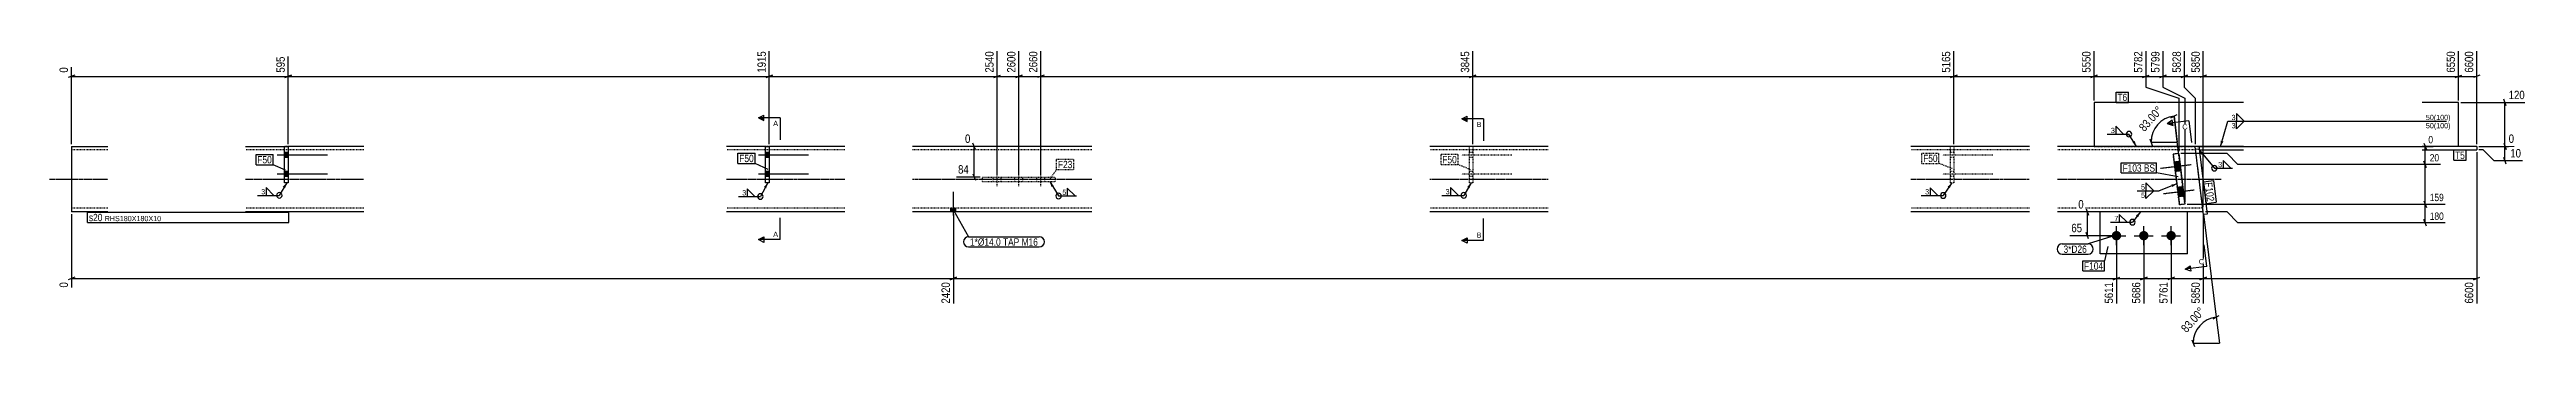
# Model space of a CAD drawing. Header units: millimetres. Extents: x 14 to 51700, y 9 to 1239.
# Drawn here: x 14 to 6811, y 14 to 829 of the extents above; entities that cross this region are included whole.
import ezdxf

# ---------------------------------------------------------------- set-up
doc = ezdxf.new("R2010")
doc.units = ezdxf.units.MM
doc.linetypes.add('DXK_LINE_DOT2', pattern=[3.9198, 1.9599, -1.9599])
doc.linetypes.add('DXK_LINE_DOT3', pattern=[5.9187, 2.979, -0.9799, 0.9799, -0.9799])
for name, color, linetype in [('MÅLSÆTNING', 7, 'Continuous'), ('STÅL', 7, 'Continuous'), ('TEKST', 7, 'Continuous')]:
    doc.layers.add(name, color=color, linetype=linetype)
doc.styles.add('Arial', font='ARIAL.TTF', dxfattribs={"height": 0.2})
doc.styles.add('Arial Narrow', font='ARIALN.TTF', dxfattribs={"height": 0.2})

msp = doc.modelspace()

# ---------------------------------------------------------------- hatches: boundary and pattern name
at = {"layer": 'STÅL', "linetype": 'Continuous'}
for points in [[(669.4, 532.2), (669.4, 546.2), (659.4, 546.2), (659.4, 532.2)], [(1989.4, 532.2), (1989.4, 546.2), (1979.4, 546.2), (1979.4, 532.2)], [(669.4, 480.2), (669.4, 494.2), (659.4, 494.2), (659.4, 480.2)], [(1989.4, 480.2), (1989.4, 494.2), (1979.4, 494.2), (1979.4, 480.2)], [(5862.4, 495.9), (5859.3, 521.7), (5844.4, 519.9), (5847.5, 494.1)], [(5871, 426.4), (5867.8, 452.2), (5852.9, 450.4), (5856.1, 424.6)], [(2501.4, 393.2), (2487.4, 393.2), (2487.4, 383.2), (2501.4, 383.2)], [(5685.9, 331.2, -1), (5685.9, 305.2, -1)], [(5760.9, 331.2, -1), (5760.9, 305.2, -1)], [(5835.9, 331.2, -1), (5835.9, 305.2, -1)]]:
    msp.add_hatch(color=96, dxfattribs=at).paths.add_polyline_path(points)
at = {"layer": 'TEKST', "linetype": 'Continuous'}
for points in [[(5919.8, 539.2), (5913.1, 553.2), (5925.6, 544)], [(654.4, 452.2), (665.2, 463.2), (660.8, 448.4)], [(1974.5, 451.7), (1984.9, 463.2), (1981.1, 448.2)], [(3904.4, 452.2), (3915.2, 463.2), (3910.8, 448.3)], [(5222.8, 452.9), (5234.3, 463.2), (5229, 448.7)], [(5836.3, 458.4), (5851.7, 460.4), (5839.1, 451.4)], [(5739.5, 373.7), (5751.6, 383.2), (5745.4, 369)]]:
    msp.add_hatch(color=3, dxfattribs=at).paths.add_polyline_path(points)

# ---------------------------------------------------------------- linework, layer by layer
at = {"layer": 'MÅLSÆTNING', "color": 7, "linetype": 'Continuous'}
for p, q in [((1989.4, 569.2), (1989.4, 823.9)), ((2614.4, 485), (2614.4, 823.9)), ((2674.4, 485), (2674.4, 823.9)), ((2734.4, 485), (2734.4, 823.9)), ((2734.4, 485), (2734.4, 823.9)), ((3919.4, 569.2), (3919.4, 823.9)), ((3919.4, 569.2), (3919.4, 823.9)), ((5239.4, 569.2), (5239.4, 823.9)), ((5239.4, 569.2), (5239.4, 823.9)), ((5624.4, 689.2), (5624.4, 823.9)), ((5624.4, 689.2), (5624.4, 823.9)), ((5766.6, 823.9), (5766.6, 725.2)), ((5813.6, 823.9), (5813.6, 725.2)), ((5872, 823.9), (5872, 725.2)), ((5924.1, 397.3), (5924.1, 823.9)), ((5924.1, 397.3), (5924.1, 823.9)), ((6624.4, 689.2), (6624.4, 823.9)), ((6674.4, 569.2), (6674.4, 823.9)), ((83.4, 758.8), (65.4, 751.6)), ((74.4, 569.2), (74.4, 780)), ((74.4, 755.2), (669.4, 755.2)), ((678.4, 758.8), (660.4, 751.6)), ((660.4, 751.6), (678.4, 758.8)), ((669.4, 569.2), (669.4, 809.2)), ((669.4, 569.2), (669.4, 809.2)), ((669.4, 755.2), (1989.4, 755.2)), ((1980.4, 751.6), (1998.4, 758.8)), ((2605.4, 751.6), (2623.4, 758.8)), ((2665.4, 751.6), (2683.4, 758.8)), ((2674.4, 755.2), (2734.4, 755.2)), ((2743.4, 758.8), (2725.4, 751.6)), ((2743.4, 758.8), (2725.4, 751.6)), ((2734.4, 755.2), (3919.4, 755.2)), ((3928.4, 758.8), (3910.4, 751.6)), ((3910.4, 751.6), (3928.4, 758.8)), ((3919.4, 755.2), (5239.4, 755.2)), ((5248.4, 758.8), (5230.4, 751.6)), ((5230.4, 751.6), (5248.4, 758.8)), ((5239.4, 755.2), (5624.4, 755.2)), ((5633.4, 758.8), (5615.4, 751.6)), ((5615.4, 751.6), (5633.4, 758.8)), ((5757.6, 751.6), (5775.6, 758.8)), ((5804.6, 751.6), (5822.6, 758.8)), ((5863, 751.6), (5881, 758.8)), ((5872, 755.2), (5924.1, 755.2)), ((5933.1, 758.8), (5915.1, 751.6)), ((5933.1, 758.8), (5915.1, 751.6)), ((6615.4, 751.6), (6633.4, 758.8)), ((6624.4, 755.2), (6674.4, 755.2)), ((6683.4, 758.8), (6665.4, 751.6)), ((5766.6, 725.2), (5856.6, 695.2)), ((5766.6, 725.2), (5856.6, 695.2)), ((5813.6, 725.2), (5873.6, 695.2)), ((5813.6, 725.2), (5873.6, 695.2)), ((5856.6, 695.2), (5856.6, 549.6)), ((5856.6, 695.2), (5856.6, 549.6)), ((5872, 725.2), (5902, 695.2)), ((5872, 725.2), (5902, 695.2)), ((5873.6, 695.2), (5873.6, 410.6)), ((5873.6, 695.2), (5873.6, 410.6)), ((5902, 695.2), (5902, 569.2)), ((5902, 695.2), (5902, 569.2)), ((6630.4, 683.2), (6806.1, 683.2)), ((6755.6, 674.2), (6748.4, 692.2)), ((6752, 563.2), (6752, 683.2)), ((5835.5, 641.7), (5852.5, 651)), ((5857.2, 538.5), (5844, 646.3)), ((5844, 646.3), (5852.7, 574.9)), ((2577.8, 563.2), (2526.4, 563.2)), ((2554.8, 554.2), (2547.6, 572.2)), ((2551.2, 479), (2551.2, 563.2)), ((5777.1, 583.9), (5784.3, 565.9)), ((5780.7, 574.9), (5852.7, 574.9)), ((6674.4, 547.2), (6674.4, 132.1)), ((6680.4, 563.2), (6776.9, 563.2)), ((6680.4, 563.2), (6776.9, 563.2)), ((6692, 553.2), (6680.4, 553.2)), ((6722, 523.2), (6692, 553.2)), ((6748.4, 572.2), (6755.6, 554.2)), ((6748.4, 572.2), (6755.6, 554.2)), ((6752, 523.2), (6752, 563.2)), ((2568.4, 479), (2503, 479)), ((2547.6, 488), (2554.8, 470)), ((5989.3, 543.6), (5862.6, 543.6)), ((5989.3, 543.6), (5862.6, 543.6)), ((6019.3, 513.6), (5989.3, 543.6)), ((6019.3, 513.6), (5989.3, 543.6)), ((6575, 513.6), (6019.3, 513.6)), ((6536.4, 504.6), (6529.2, 522.6)), ((6532.8, 404.6), (6532.8, 513.6)), ((6800.2, 523.2), (6722, 523.2)), ((6755.6, 514.2), (6748.4, 532.2)), ((6529.2, 413.6), (6536.4, 395.6)), ((6529.2, 413.6), (6536.4, 395.6)), ((74.4, 377.2), (74.4, 175.9)), ((2494.4, 377.2), (2494.4, 132.1)), ((2494.4, 377.2), (2494.4, 132.1)), ((5634.9, 383.2), (5581.2, 383.2)), ((5602.4, 392.2), (5609.6, 374.2)), ((5606, 318.2), (5606, 383.2)), ((5879.6, 404.6), (6587.8, 404.6)), ((5879.6, 404.6), (6587.8, 404.6)), ((5924.9, 377.2), (5959.5, 94.9)), ((5989.3, 383.2), (5930.1, 383.2)), ((6019.3, 353.2), (5989.3, 383.2)), ((6587.8, 353.2), (6019.3, 353.2)), ((6536.4, 344.2), (6529.2, 362.2)), ((6532.8, 353.2), (6532.8, 404.6)), ((5679.9, 318.2), (5557.8, 318.2)), ((5609.6, 309.2), (5602.4, 327.2)), ((5685.9, 312.2), (5685.9, 132.1)), ((5685.9, 312.2), (5685.9, 132.1)), ((5760.9, 312.2), (5760.9, 132.1)), ((5760.9, 312.2), (5760.9, 132.1)), ((83.4, 204.4), (65.4, 197.2)), ((2503.4, 204.4), (2485.4, 197.2)), ((2485.4, 197.2), (2503.4, 204.4)), ((5676.9, 197.2), (5694.9, 204.4)), ((5751.9, 197.2), (5769.9, 204.4)), ((5844.9, 204.4), (5826.9, 197.2)), ((5844.9, 204.4), (5826.9, 197.2)), ((5933.1, 204.4), (5915.1, 197.2)), ((5915.1, 197.2), (5933.1, 204.4)), ((6665.4, 197.2), (6683.4, 204.4)), ((74.4, 200.8), (2494.4, 200.8)), ((2494.4, 200.8), (5685.9, 200.8)), ((5685.9, 200.8), (5760.9, 200.8)), ((5760.9, 200.8), (5835.9, 200.8)), ((5835.9, 200.8), (5924.1, 200.8)), ((5924.1, 200.8), (6674.4, 200.8)), ((5951, 90.2), (5968, 99.5)), ((5959.5, 94.9), (5968.3, 23.4)), ((5892.7, 32.4), (5899.9, 14.4)), ((5896.3, 23.4), (5968.3, 23.4))]:
    msp.add_line(p, q, dxfattribs=at)
for centre in [(5852.7, 574.9), (5968.3, 23.4)]:
    msp.add_arc(centre, 72, 97, 180, dxfattribs=at)
at = {"layer": 'STÅL', "color": 2, "linetype": 'Continuous'}
for p, q in [((6034.9, 683.2), (5624.4, 683.2)), ((5624.4, 683.2), (5624.4, 563.2)), ((6624.4, 683.2), (6524.4, 683.2)), ((6624.4, 563.2), (6624.4, 683.2)), ((74.4, 563.2), (74.4, 383.2)), ((74.4, 563.2), (174.4, 563.2)), ((551.9, 563.2), (659.4, 563.2)), ((659.4, 463.2), (659.4, 563.2)), ((659.4, 563.2), (669.4, 563.2)), ((669.4, 563.2), (669.4, 463.2)), ((876.9, 563.2), (669.4, 563.2)), ((1979.4, 563.2), (1871.9, 563.2)), ((1979.4, 463.2), (1979.4, 563.2)), ((1979.4, 563.2), (1989.4, 563.2)), ((1989.4, 563.2), (1989.4, 463.2)), ((2196.9, 563.2), (1989.4, 563.2)), ((2874.4, 563.2), (2382.4, 563.2)), ((4126.9, 563.2), (3801.9, 563.2)), ((5446.9, 563.2), (5121.9, 563.2)), ((5902, 563.2), (5524.4, 563.2)), ((5913.1, 563.2), (5902, 563.2)), ((5923.3, 390.4), (5902, 563.2)), ((5903, 555.2), (5912.9, 556.4)), ((5912.9, 556.4), (5934.9, 377.4)), ((6034.9, 563.2), (5913.1, 563.2)), ((5913.1, 563.2), (5913.1, 555)), ((5913.3, 553.2), (6034.9, 553.2)), ((6674.4, 563.2), (6524.4, 563.2)), ((6524.4, 553.2), (6674.4, 553.2)), ((6674.4, 563.2), (6674.4, 553.2)), ((5856.6, 543.6), (5841.7, 541.7)), ((5841.7, 541.7), (5858.8, 402.8)), ((5856.6, 543.6), (5873.6, 404.6)), ((669.4, 463.2), (659.4, 463.2)), ((1989.4, 463.2), (1979.4, 463.2)), ((174.4, 383.2), (74.4, 383.2)), ((876.9, 383.2), (551.9, 383.2)), ((2196.9, 383.2), (1871.9, 383.2)), ((2874.4, 383.2), (2382.4, 383.2)), ((4126.9, 383.2), (3801.9, 383.2)), ((5446.9, 383.2), (5121.9, 383.2)), ((5924.1, 383.2), (5524.4, 383.2)), ((5640.9, 268.2), (5640.9, 383.2)), ((5873.6, 404.6), (5858.8, 402.8)), ((5880.9, 268.2), (5880.9, 383.2)), ((5925, 376.2), (5923.3, 390.4)), ((5934.9, 377.4), (5925, 376.2)), ((5880.9, 268.2), (5640.9, 268.2))]:
    msp.add_line(p, q, dxfattribs=at)
at = {"layer": 'STÅL', "color": 7, "linetype": 'DXK_LINE_DOT2'}
for p, q in [((174.4, 553.2), (74.4, 553.2)), ((876.9, 553.2), (551.9, 553.2)), ((669.4, 563.2), (659.4, 563.2)), ((2196.9, 553.2), (1871.9, 553.2)), ((1989.4, 563.2), (1979.4, 563.2)), ((2874.4, 553.2), (2382.4, 553.2)), ((4126.9, 553.2), (3801.9, 553.2)), ((3919.4, 563.2), (3909.4, 563.2)), ((3909.4, 563.2), (3909.4, 463.2)), ((3919.4, 563.2), (3919.4, 463.2)), ((5446.9, 553.2), (5121.9, 553.2)), ((5239.4, 563.2), (5229.4, 563.2)), ((5229.4, 563.2), (5229.4, 463.2)), ((5239.4, 563.2), (5239.4, 463.2)), ((5903.3, 553.2), (5524.4, 553.2)), ((5624.4, 563.2), (5902, 563.2)), ((5923.3, 390.4), (5903, 555.2)), ((6034.9, 563.2), (5913.1, 563.2)), ((5913.1, 553.2), (5913.1, 555)), ((5913.1, 553.2), (5913.3, 553.2)), ((6624.4, 563.2), (6524.4, 563.2)), ((2574.4, 467), (2574.4, 479)), ((2574.4, 479), (2774.4, 479)), ((2774.4, 467), (2774.4, 479)), ((5856.6, 543.6), (5841.7, 541.7)), ((5858.8, 402.8), (5841.7, 541.7)), ((5873.6, 404.6), (5856.6, 543.6)), ((2574.4, 467), (2774.4, 467)), ((3919.4, 463.2), (3909.4, 463.2)), ((5239.4, 463.2), (5229.4, 463.2)), ((174.4, 393.2), (74.4, 393.2)), ((876.9, 393.2), (551.9, 393.2)), ((2196.9, 393.2), (1871.9, 393.2)), ((2874.4, 393.2), (2382.4, 393.2)), ((4126.9, 393.2), (3801.9, 393.2)), ((5446.9, 393.2), (5121.9, 393.2)), ((5922.9, 393.2), (5524.4, 393.2)), ((5880.9, 383.2), (5640.9, 383.2)), ((5873.6, 404.6), (5858.8, 402.8)), ((5923.9, 385.1), (5923.3, 390.4)), ((5924.1, 383.2), (5923.9, 385.1))]:
    msp.add_line(p, q, dxfattribs=at)
at = {"layer": 'STÅL', "color": 96, "linetype": 'Continuous'}
for p, q in [((669.4, 546.2), (659.4, 546.2)), ((1989.4, 546.2), (1979.4, 546.2)), ((776.9, 539.2), (639.4, 539.2)), ((776.9, 487.2), (639.4, 487.2)), ((669.4, 532.2), (659.4, 532.2)), ((669.4, 494.2), (659.4, 494.2)), ((669.4, 480.2), (659.4, 480.2)), ((2096.9, 539.2), (1959.4, 539.2)), ((2096.9, 487.2), (1959.4, 487.2)), ((1989.4, 532.2), (1979.4, 532.2)), ((1989.4, 494.2), (1979.4, 494.2)), ((1989.4, 480.2), (1979.4, 480.2)), ((5890.6, 512.5), (5806.3, 502.1)), ((5859.3, 521.7), (5844.4, 519.9)), ((5862.4, 495.9), (5847.5, 494.1)), ((2494.4, 373.2), (2494.4, 438.2)), ((5899.2, 443), (5814.8, 432.6)), ((5867.8, 452.2), (5852.9, 450.4)), ((5871, 426.4), (5856.1, 424.6)), ((2487.4, 383.2), (2487.4, 393.2)), ((2501.4, 383.2), (2501.4, 393.2)), ((5685.9, 292.2), (5685.9, 344.2)), ((5760.9, 292.2), (5760.9, 344.2)), ((5835.9, 292.2), (5835.9, 344.2)), ((5659.9, 318.2), (5711.9, 318.2)), ((5734.9, 318.2), (5786.9, 318.2)), ((5809.9, 318.2), (5861.9, 318.2))]:
    msp.add_line(p, q, dxfattribs=at)
at = {"layer": 'STÅL', "color": 96, "linetype": 'DXK_LINE_DOT2'}
for p, q in [((3919.4, 546.2), (3909.4, 546.2)), ((5239.4, 546.2), (5229.4, 546.2)), ((2603.4, 467), (2603.4, 479)), ((2614.4, 454), (2614.4, 527)), ((2625.4, 467), (2625.4, 479)), ((2663.4, 467), (2663.4, 479)), ((2674.4, 454), (2674.4, 527)), ((2685.4, 467), (2685.4, 479)), ((2723.4, 467), (2723.4, 479)), ((2734.4, 454), (2734.4, 527)), ((2745.4, 467), (2745.4, 479)), ((4026.9, 539.2), (3889.4, 539.2)), ((4026.9, 487.2), (3889.4, 487.2)), ((3919.4, 532.2), (3909.4, 532.2)), ((3919.4, 494.2), (3909.4, 494.2)), ((3919.4, 480.2), (3909.4, 480.2)), ((5346.9, 539.2), (5209.4, 539.2)), ((5346.9, 487.2), (5209.4, 487.2)), ((5239.4, 532.2), (5229.4, 532.2)), ((5239.4, 494.2), (5229.4, 494.2)), ((5239.4, 480.2), (5229.4, 480.2)), ((5890.6, 512.5), (5806.3, 502.1)), ((5859.3, 521.7), (5844.4, 519.9)), ((5862.4, 495.9), (5847.5, 494.1)), ((5899.2, 443), (5814.8, 432.6)), ((5867.8, 452.2), (5852.9, 450.4)), ((5871, 426.4), (5856.1, 424.6))]:
    msp.add_line(p, q, dxfattribs=at)
at = {"layer": 'STÅL', "color": 7, "linetype": 'DXK_LINE_DOT3'}
for p, q in [((14.4, 473.2), (174.4, 473.2)), ((551.9, 473.2), (876.9, 473.2)), ((1871.9, 473.2), (2196.9, 473.2)), ((2382.4, 473.2), (2874.4, 473.2)), ((3801.9, 473.2), (4126.9, 473.2)), ((5121.9, 473.2), (5446.9, 473.2)), ((5524.4, 473.2), (5973.1, 473.2))]:
    msp.add_line(p, q, dxfattribs=at)
at = {"layer": 'TEKST', "color": 3, "linetype": 'Continuous'}
for p, q in [((665.2, 463.2), (644.8, 428.8)), ((1984.9, 463.2), (1964.8, 425.7)), ((3915.2, 463.2), (3894.9, 428.7)), ((5234.3, 463.2), (5210.6, 428.4)), ((5751.6, 383.2), (5729.8, 355.2))]:
    msp.add_line(p, q, dxfattribs=at)
for centre in [(644.8, 428.8), (1964.8, 425.7), (3894.9, 428.7), (5210.6, 428.4), (5729.8, 355.2)]:
    msp.add_arc(centre, 7.5, 270, 90, dxfattribs=at)

# ---------------------------------------------------------------- wipeouts: each hides what was drawn before it
at = {"color": 0}
for points in [[(5681, 598.5), (5681, 615.9), (5669.5, 615.9), (5669.5, 598.5)], [(2726.7, 290.8), (2726.7, 311.8), (2540, 311.8), (2540, 290.8)]]:
    msp.add_wipeout(points, dxfattribs=at).dxf.layer = 'TEKST'
at = {"color": 0, "linetype": 'Continuous'}
for points in [[(2013.4, 314.8), (2013.4, 329.8), (2000.1, 329.8), (2000.1, 314.8)], [(3943.4, 312.6), (3943.4, 327.6), (3930.1, 327.6), (3930.1, 312.6)]]:
    msp.add_wipeout(points, dxfattribs=at).dxf.layer = 'TEKST'

# ---------------------------------------------------------------- next in the draw order: hatches: boundary and pattern name
at = {"layer": 'TEKST', "linetype": 'Continuous'}
for points in [[(1974.4, 314.8), (1974.4, 307.3), (1959.4, 307.3)], [(3904.4, 312.6), (3904.4, 305.1), (3889.4, 305.1)]]:
    msp.add_hatch(color=30, dxfattribs=at).paths.add_polyline_path(points)

# ---------------------------------------------------------------- next in the draw order: linework, layer by layer
at = {"layer": 'TEKST', "color": 3, "linetype": 'Continuous'}
msp.add_line((5684.1, 618.1), (5684.1, 596.7), dxfattribs=at)
at = {"layer": 'TEKST', "color": 7, "linetype": 'Continuous'}
for p, q in [((2019.4, 307.3), (2019.4, 367.3)), ((3949.4, 305.1), (3949.4, 365.1)), ((2019.4, 307.3), (1959.4, 307.3)), ((3949.4, 305.1), (3889.4, 305.1))]:
    msp.add_line(p, q, dxfattribs=at)
at = {"layer": 'TEKST', "color": 30, "linetype": 'Continuous'}
for p, q in [((1959.4, 307.3), (1974.4, 314.8)), ((1974.4, 299.8), (1959.4, 307.3)), ((1974.4, 314.8), (1974.4, 299.8)), ((3889.4, 305.1), (3904.4, 312.6)), ((3904.4, 297.6), (3889.4, 305.1)), ((3904.4, 312.6), (3904.4, 297.6))]:
    msp.add_line(p, q, dxfattribs=at)

# ---------------------------------------------------------------- next in the draw order: texts
at = {"layer": 'TEKST', "color": 3, "style": 'Arial Narrow'}
msp.add_text('3', height=14.3, dxfattribs=at).set_placement((5670.7, 599.7))
at = {"layer": 'TEKST', "color": 3, "linetype": 'Continuous', "style": 'Arial'}
for s, p in [('A', (2000.1, 314.8)), ('B', (3930.1, 312.6))]:
    msp.add_text(s, height=14.3, dxfattribs=at).set_placement(p)

# ---------------------------------------------------------------- next in the draw order: wipeouts: each hides what was drawn before it
at = {"color": 0, "linetype": 'Continuous'}
for points, layer in [([(1984.6, 828.7), (1951, 828.7), (1951, 760.6), (1984.6, 760.6)], 'MÅLSÆTNING'), ([(2729.6, 828.7), (2696, 828.7), (2696, 760.6), (2729.6, 760.6)], 'MÅLSÆTNING'), ([(3914.6, 828.7), (3881, 828.7), (3881, 760.6), (3914.6, 760.6)], 'MÅLSÆTNING'), ([(5234.6, 828.7), (5201, 828.7), (5201, 760.6), (5234.6, 760.6)], 'MÅLSÆTNING'), ([(6669.6, 828.7), (6636, 828.7), (6636, 760.6), (6669.6, 760.6)], 'MÅLSÆTNING'), ([(69.6, 784.8), (36, 784.8), (36, 760.6), (69.6, 760.6)], 'MÅLSÆTNING'), ([(664.6, 814), (631, 814), (631, 760.6), (664.6, 760.6)], 'MÅLSÆTNING'), ([(6810.9, 688), (6810.9, 721.6), (6757.4, 721.6), (6757.4, 688)], 'MÅLSÆTNING'), ([(2545.8, 568), (2545.8, 601.6), (2521.6, 601.6), (2521.6, 568)], 'MÅLSÆTNING'), ([(6575.4, 517.8), (6575.4, 547.2), (6541.4, 547.2), (6541.4, 517.8)], 'MÅLSÆTNING'), ([(6781.7, 568), (6781.7, 601.6), (6757.4, 601.6), (6757.4, 568)], 'MÅLSÆTNING'), ([(2541.4, 483.8), (2541.4, 517.4), (2502.6, 517.4), (2502.6, 483.8)], 'MÅLSÆTNING'), ([(5600.6, 388), (5600.6, 421.6), (5576.4, 421.6), (5576.4, 388)], 'MÅLSÆTNING'), ([(6588.2, 408.8), (6588.2, 438.2), (6541.4, 438.2), (6541.4, 408.8)], 'MÅLSÆTNING'), ([(69.6, 195.4), (36, 195.4), (36, 171.1), (69.6, 171.1)], 'MÅLSÆTNING'), ([(2489.6, 195.4), (2456, 195.4), (2456, 127.3), (2489.6, 127.3)], 'MÅLSÆTNING'), ([(6669.6, 195.4), (6636, 195.4), (6636, 127.3), (6669.6, 127.3)], 'MÅLSÆTNING'), ([(3943.4, 616.1), (3943.4, 631.1), (3930.1, 631.1), (3930.1, 616.1)], 'TEKST'), ([(5881.6, 610.5), (5879.8, 625.4), (5865.4, 623.6), (5867.3, 608.7)], 'TEKST'), ([(6592.8, 634.1), (6592.8, 651.5), (6533.7, 651.5), (6533.7, 634.1)], 'TEKST')]:
    msp.add_wipeout(points, dxfattribs=at).dxf.layer = layer
at = {"color": 0}
for points, layer in [([(5821.5, 661.4), (5796.4, 683.7), (5737.9, 617.6), (5763.1, 595.3)], 'MÅLSÆTNING'), ([(5937.1, 109.9), (5911.9, 132.2), (5853.5, 66.1), (5878.6, 43.8)], 'MÅLSÆTNING'), ([(6012.1, 634.1), (6012.1, 651.5), (6000.6, 651.5), (6000.6, 634.1)], 'TEKST'), ([(6641.7, 528.6), (6641.7, 549.6), (6614.9, 549.6), (6614.9, 528.6)], 'TEKST'), ([(624.2, 516.5), (624.2, 537.5), (584.6, 537.5), (584.6, 516.5)], 'TEKST'), ([(1946.7, 520), (1946.7, 541), (1907, 541), (1907, 520)], 'TEKST'), ([(2821, 503.4), (2821, 524.4), (2781.4, 524.4), (2781.4, 503.4)], 'TEKST'), ([(3875.7, 516.8), (3875.7, 537.8), (3836.1, 537.8), (3836.1, 516.8)], 'TEKST'), ([(5195.1, 520.2), (5195.1, 541.2), (5155.5, 541.2), (5155.5, 520.2)], 'TEKST'), ([(5754.9, 493.8), (5754.9, 514.8), (5702.5, 514.8), (5702.5, 493.8)], 'TEKST'), ([(5975.4, 504.9), (5975.4, 522.3), (5963.8, 522.3), (5963.8, 504.9)], 'TEKST'), ([(605.5, 430.6), (605.5, 448), (594, 448), (594, 430.6)], 'TEKST'), ([(1925.5, 427.5), (1925.5, 444.9), (1914, 444.9), (1914, 427.5)], 'TEKST'), ([(3855.6, 430.5), (3855.6, 447.9), (3844, 447.9), (3844, 430.5)], 'TEKST'), ([(5171.3, 430.2), (5171.3, 447.6), (5159.7, 447.6), (5159.7, 430.2)], 'TEKST'), ([(159.5, 358), (159.5, 379), (122.4, 379), (122.4, 358)], 'TEKST'), ([(5690.5, 357), (5690.5, 374.4), (5679, 374.4), (5679, 357)], 'TEKST'), ([(2726.7, 290.8), (2726.7, 311.8), (2540, 311.8), (2540, 290.8)], 'TEKST')]:
    msp.add_wipeout(points, dxfattribs=at).dxf.layer = layer

# ---------------------------------------------------------------- next in the draw order: hatches: boundary and pattern name
at = {"layer": 'TEKST', "linetype": 'Continuous'}
for color, points in [(30, [(3904.4, 638.6), (3904.4, 631.1), (3889.4, 638.6)]), (30, [(5840.2, 628.1), (5841.1, 620.6), (5825.3, 626.3)]), (3, [(5736.1, 577.9), (5740.7, 563.2), (5729.7, 574)])]:
    msp.add_hatch(color=color, dxfattribs=at).paths.add_polyline_path(points)

# ---------------------------------------------------------------- next in the draw order: linework, layer by layer
at = {"layer": 'MÅLSÆTNING', "color": 7, "linetype": 'Continuous'}
for p, q in [((1989.4, 569.2), (1989.4, 823.9)), ((2674.4, 485), (2674.4, 823.9)), ((6624.4, 689.2), (6624.4, 823.9)), ((1998.4, 758.8), (1980.4, 751.6)), ((2614.4, 755.2), (2674.4, 755.2)), ((2683.4, 758.8), (2665.4, 751.6)), ((5924.1, 755.2), (6624.4, 755.2)), ((6615.4, 751.6), (6633.4, 758.8)), ((5908, 563.2), (6554.6, 563.2)), ((6529.2, 572.2), (6536.4, 554.2)), ((6532.8, 513.6), (6532.8, 563.2)), ((6575, 513.6), (6019.3, 513.6)), ((6536.4, 504.6), (6529.2, 522.6)), ((5924.1, 377.2), (5924.1, 132.1)), ((5924.1, 377.2), (5924.1, 132.1)), ((5835.9, 312.2), (5835.9, 132.1)), ((5835.9, 312.2), (5835.9, 132.1))]:
    msp.add_line(p, q, dxfattribs=at)
at = {"layer": 'TEKST', "color": 30, "linetype": 'Continuous'}
for p, q in [((3889.4, 638.6), (3904.4, 646.1)), ((3889.4, 638.6), (3904.4, 631.1)), ((3904.4, 631.1), (3904.4, 646.1)), ((5825.3, 626.3), (5839.2, 635.5)), ((5825.3, 626.3), (5841.1, 620.6)), ((5841.1, 620.6), (5839.2, 635.5))]:
    msp.add_line(p, q, dxfattribs=at)
at = {"layer": 'TEKST', "color": 7, "linetype": 'Continuous'}
for p, q in [((3949.4, 638.6), (3889.4, 638.6)), ((3949.4, 638.6), (3949.4, 578.6)), ((5884.8, 633.6), (5825.3, 626.3)), ((5884.8, 633.6), (5892.1, 574)), ((2494.4, 388.2), (2536.4, 315.4)), ((2536.4, 315.4), (2730.3, 315.4)), ((2536.4, 287.2), (2730.3, 287.2))]:
    msp.add_line(p, q, dxfattribs=at)
at = {"layer": 'TEKST', "color": 3, "linetype": 'Continuous'}
for p, q in [((5705.6, 596.7), (5684.1, 618.1)), ((6036.6, 632.3), (6015.2, 653.7)), ((6015.2, 653.7), (6015.2, 632.3)), ((6015.2, 632.3), (6036.6, 632.3)), ((5660.2, 596.7), (5720.3, 596.7)), ((5684.1, 596.7), (5705.6, 596.7)), ((5740.7, 563.2), (5720.3, 596.7)), ((5913.1, 553.2), (5954.5, 503.1)), ((5954.5, 503.1), (6004.2, 503.1)), ((5999.9, 503.1), (5978.5, 524.6)), ((5978.5, 524.6), (5978.5, 503.1)), ((5978.5, 503.1), (5999.9, 503.1)), ((584.7, 428.8), (644.8, 428.8)), ((630, 428.8), (608.6, 450.2)), ((608.6, 450.2), (608.6, 428.8)), ((608.6, 428.8), (630, 428.8)), ((1904.7, 425.7), (1964.8, 425.7)), ((1950, 425.7), (1928.6, 447.1)), ((1928.6, 447.1), (1928.6, 425.7)), ((1928.6, 425.7), (1950, 425.7)), ((3834.7, 428.7), (3894.9, 428.7)), ((3880.1, 428.7), (3858.7, 450.2)), ((3858.7, 450.2), (3858.7, 428.7)), ((3858.7, 428.7), (3880.1, 428.7)), ((5150.4, 428.4), (5210.6, 428.4)), ((5195.8, 428.4), (5174.4, 449.8)), ((5174.4, 449.8), (5174.4, 428.4)), ((5174.4, 428.4), (5195.8, 428.4)), ((5669.7, 355.2), (5729.8, 355.2)), ((5715, 355.2), (5693.6, 376.6)), ((5693.6, 376.6), (5693.6, 355.2)), ((5693.6, 355.2), (5715, 355.2))]:
    msp.add_line(p, q, dxfattribs=at)
for centre, start, end in [((5720.3, 596.7), 90, 270), ((5720.3, 596.7), 270, 90), ((5954.5, 503.1), 90, 270), ((5954.5, 503.1), 270, 90), ((644.8, 428.8), 90, 270), ((1964.8, 425.7), 90, 270), ((3894.9, 428.7), 90, 270), ((5210.6, 428.4), 90, 270), ((5729.8, 355.2), 90, 270)]:
    msp.add_arc(centre, 7.5, start, end, dxfattribs=at)
at = {"layer": 'TEKST', "color": 7, "linetype": 'Continuous'}
for centre, start, end in [((2536.4, 301.3), 90, 270), ((2730.3, 301.3), 270, 90)]:
    msp.add_arc(centre, 14.1, start, end, dxfattribs=at)

# ---------------------------------------------------------------- next in the draw order: texts
at = {"layer": 'MÅLSÆTNING', "color": 3, "linetype": 'Continuous', "style": 'Arial Narrow'}
for s, height, p in [('1915', 22.91, (1979.8, 765.4)), ('2660', 22.91, (2724.8, 765.4)), ('3845', 22.91, (3909.8, 765.4)), ('5165', 22.91, (5229.8, 765.4)), ('6600', 22.91, (6664.8, 765.4)), ('0', 22.9, (64.8, 765.4)), ('595', 22.91, (659.8, 765.4)), ('0', 22.9, (64.8, 175.9)), ('2420', 22.91, (2484.8, 132.1)), ('6600', 22.91, (6664.8, 132.1))]:
    msp.add_text(s, height=height, rotation=90.00021, dxfattribs=at).set_placement(p)
for s, height, p in [('120', 22.91, (6762.2, 692.8)), ('0', 22.9, (2526.4, 572.8)), ('84', 22.91, (2507.4, 488.6)), ('20', 20.04, (6545.6, 522)), ('0', 22.9, (5581.2, 392.8))]:
    msp.add_text(s, height=height, dxfattribs=at).set_placement(p)
at = {"layer": 'MÅLSÆTNING', "color": 3, "style": 'Arial Narrow'}
for p in [(5762.6, 602.1), (5878.2, 50.6)]:
    msp.add_text('83.00°', height=22.91, rotation=48.50088, dxfattribs=at).set_placement(p)
at = {"layer": 'TEKST', "color": 3, "linetype": 'Continuous', "style": 'Arial'}
msp.add_text('B', height=14.3, dxfattribs=at).set_placement((3930.1, 616.1))
msp.add_text('C', height=14.3, rotation=7.00154, dxfattribs=at).set_placement((5867.3, 608.7))
at = {"layer": 'TEKST', "color": 3, "style": 'Arial Narrow'}
for s, height, p in [('3', 14.3, (5965, 506.1)), ('3', 14.3, (595.2, 431.8)), ('3', 14.3, (1915.2, 428.7)), ('3', 14.3, (3845.2, 431.7)), ('3', 14.3, (5160.9, 431.4)), ('7', 14.3, (5680.2, 358.2)), ('1*Ø14.0 TAP M16', 20.043, (2540, 290.8))]:
    msp.add_text(s, height=height, dxfattribs=at).set_placement(p)

# ---------------------------------------------------------------- next in the draw order: wipeouts: each hides what was drawn before it
at = {"color": 0, "linetype": 'Continuous'}
for points in [[(6800.7, 528), (6800.7, 561.6), (6761.8, 561.6), (6761.8, 528)], [(5596.2, 323), (5596.2, 356.6), (5557.4, 356.6), (5557.4, 323)], [(6588.2, 357.4), (6588.2, 386.8), (6541.4, 386.8), (6541.4, 357.4)]]:
    msp.add_wipeout(points, dxfattribs=at).dxf.layer = 'MÅLSÆTNING'
at = {"color": 0}
for points in [[(6641.7, 528.6), (6641.7, 549.6), (6614.9, 549.6), (6614.9, 528.6)], [(624.2, 516.5), (624.2, 537.5), (584.6, 537.5), (584.6, 516.5)], [(1946.7, 520), (1946.7, 541), (1907, 541), (1907, 520)], [(2821, 503.4), (2821, 524.4), (2781.4, 524.4), (2781.4, 503.4)], [(3875.7, 516.8), (3875.7, 537.8), (3836.1, 537.8), (3836.1, 516.8)], [(5195.1, 520.2), (5195.1, 541.2), (5155.5, 541.2), (5155.5, 520.2)], [(5754.9, 493.8), (5754.9, 514.8), (5702.5, 514.8), (5702.5, 493.8)], [(159.5, 358), (159.5, 379), (122.4, 379), (122.4, 358)]]:
    msp.add_wipeout(points, dxfattribs=at).dxf.layer = 'TEKST'

# ---------------------------------------------------------------- next in the draw order: linework, layer by layer
at = {"layer": 'TEKST', "color": 7, "linetype": 'Continuous'}
for p, q in [((1903.4, 544.6), (1950.3, 544.6)), ((1903.4, 516.4), (1903.4, 544.6)), ((1950.3, 516.4), (1950.3, 544.6)), ((6611.3, 553.2), (6645.3, 553.2)), ((6611.3, 525), (6611.3, 553.2)), ((6645.3, 525), (6645.3, 553.2)), ((581, 541.1), (627.8, 541.1)), ((581, 512.9), (581, 541.1)), ((581, 512.9), (627.8, 512.9)), ((627.8, 512.9), (627.8, 541.1)), ((662.3, 497.7), (627.8, 512.9)), ((1903.4, 516.4), (1950.3, 516.4)), ((1986.6, 499.3), (1950.3, 516.4)), ((5698.9, 490.2), (5698.9, 518.4)), ((6611.3, 525), (6645.3, 525)), ((118.8, 354.4), (118.8, 382.6))]:
    msp.add_line(p, q, dxfattribs=at)
at = {"layer": 'TEKST', "color": 7, "linetype": 'DXK_LINE_DOT2'}
for p, q in [((5151.9, 544.8), (5198.7, 544.8)), ((5151.9, 516.6), (5151.9, 544.8)), ((5198.7, 516.6), (5198.7, 544.8)), ((2760.6, 475.4), (2777.8, 499.8)), ((2777.8, 528), (2824.6, 528)), ((2777.8, 499.8), (2777.8, 528)), ((2777.8, 499.8), (2824.6, 499.8)), ((2824.6, 499.8), (2824.6, 528)), ((3832.5, 541.4), (3879.3, 541.4)), ((3832.5, 513.2), (3832.5, 541.4)), ((3832.5, 513.2), (3879.3, 513.2)), ((3879.3, 513.2), (3879.3, 541.4)), ((3913.8, 499), (3879.3, 513.2)), ((5151.9, 516.6), (5198.7, 516.6)), ((5235.1, 502.1), (5198.7, 516.6))]:
    msp.add_line(p, q, dxfattribs=at)

# ---------------------------------------------------------------- next in the draw order: texts
at = {"layer": 'MÅLSÆTNING', "color": 3, "linetype": 'Continuous', "style": 'Arial Narrow'}
for s, height, p in [('0', 22.9, (6762.2, 572.8)), ('10', 22.91, (6766.6, 532.8)), ('159', 20.04, (6545.6, 413)), ('65', 22.91, (5562.2, 327.8)), ('180', 20.04, (6545.6, 361.6))]:
    msp.add_text(s, height=height, dxfattribs=at).set_placement(p)
at = {"layer": 'TEKST', "color": 3, "style": 'Arial Narrow'}
for s, p in [('T5', (6614.9, 528.6)), ('F50', (584.6, 516.5)), ('F50', (1907, 520)), ('F23', (2781.4, 503.4)), ('F50', (3836.1, 516.8)), ('F50', (5155.5, 520.2))]:
    msp.add_text(s, height=20.04, dxfattribs=at).set_placement(p)

# ---------------------------------------------------------------- next in the draw order: wipeouts: each hides what was drawn before it
at = {"color": 0, "linetype": 'Continuous'}
for points, layer in [([(2669.6, 828.7), (2636, 828.7), (2636, 760.6), (2669.6, 760.6)], 'MÅLSÆTNING'), ([(5919.3, 828.7), (5885.7, 828.7), (5885.7, 760.6), (5919.3, 760.6)], 'MÅLSÆTNING'), ([(6619.6, 828.7), (6586, 828.7), (6586, 760.6), (6619.6, 760.6)], 'MÅLSÆTNING'), ([(6558.8, 567.4), (6558.8, 596.8), (6537.6, 596.8), (6537.6, 567.4)], 'MÅLSÆTNING'), ([(5831.1, 195.4), (5797.5, 195.4), (5797.5, 127.3), (5831.1, 127.3)], 'MÅLSÆTNING'), ([(5919.3, 195.4), (5885.7, 195.4), (5885.7, 127.3), (5919.3, 127.3)], 'MÅLSÆTNING'), ([(2013.4, 618.9), (2013.4, 633.9), (2000.1, 633.9), (2000.1, 618.9)], 'TEKST'), ([(6012.1, 611.6), (6012.1, 629), (6000.6, 629), (6000.6, 611.6)], 'TEKST'), ([(5927, 240.6), (5925.2, 255.5), (5910.9, 253.7), (5912.7, 238.8)], 'TEKST')]:
    msp.add_wipeout(points, dxfattribs=at).dxf.layer = layer
at = {"color": 0}
for points in [[(5715.2, 687.4), (5715.2, 708.4), (5688.4, 708.4), (5688.4, 687.4)], [(5791.9, 493.8), (5791.9, 514.8), (5761.2, 514.8), (5761.2, 493.8)], [(5934.8, 410.9), (5955.6, 413.5), (5949.2, 465.5), (5928.4, 463)], [(667, 358), (667, 373), (165.8, 373), (165.8, 358)], [(5604.5, 271.1), (5604.5, 292.1), (5540.6, 292.1), (5540.6, 271.1)]]:
    msp.add_wipeout(points, dxfattribs=at).dxf.layer = 'TEKST'

# ---------------------------------------------------------------- next in the draw order: hatches: boundary and pattern name
at = {"layer": 'TEKST', "linetype": 'Continuous'}
for color, points in [(30, [(1974.4, 641.4), (1974.4, 633.9), (1959.4, 641.4)]), (3, [(5979.4, 576.6), (5971.8, 563.2), (5972.2, 578.6)]), (30, [(5888.3, 235.8), (5889.2, 228.4), (5874.4, 226.5)])]:
    msp.add_hatch(color=color, dxfattribs=at).paths.add_polyline_path(points)

# ---------------------------------------------------------------- next in the draw order: linework, layer by layer
at = {"layer": 'MÅLSÆTNING', "color": 7, "linetype": 'Continuous'}
for p, q in [((2614.4, 485), (2614.4, 823.9)), ((5872, 823.9), (5872, 725.2)), ((1989.4, 755.2), (2614.4, 755.2)), ((2605.4, 751.6), (2623.4, 758.8)), ((5813.6, 755.2), (5872, 755.2)), ((5881, 758.8), (5863, 751.6)), ((5769.9, 204.4), (5751.9, 197.2))]:
    msp.add_line(p, q, dxfattribs=at)
at = {"layer": 'TEKST', "color": 30, "linetype": 'Continuous'}
for p, q in [((1959.4, 641.4), (1974.4, 648.9)), ((1959.4, 641.4), (1974.4, 633.9)), ((1974.4, 633.9), (1974.4, 648.9)), ((5874.4, 226.5), (5888.3, 235.8)), ((5890.2, 220.9), (5874.4, 226.5)), ((5888.3, 235.8), (5890.2, 220.9))]:
    msp.add_line(p, q, dxfattribs=at)
at = {"layer": 'TEKST', "color": 7, "linetype": 'Continuous'}
for p, q in [((2019.4, 641.4), (1959.4, 641.4)), ((2019.4, 641.4), (2019.4, 581.4)), ((5933.9, 233.9), (5926.6, 293.4)), ((5933.9, 233.9), (5874.4, 226.5))]:
    msp.add_line(p, q, dxfattribs=at)
at = {"layer": 'TEKST', "color": 3, "linetype": 'Continuous'}
for p, q in [((5971.8, 563.2), (5991.3, 632.3)), ((6015.2, 632.3), (6036.6, 632.3)), ((6036.6, 632.3), (6015.2, 610.8)), ((6015.2, 610.8), (6015.2, 632.3))]:
    msp.add_line(p, q, dxfattribs=at)

# ---------------------------------------------------------------- next in the draw order: texts
at = {"layer": 'MÅLSÆTNING', "color": 3, "linetype": 'Continuous', "style": 'Arial Narrow'}
for s, p in [('2600', (2664.8, 765.4)), ('5850', (5914.5, 765.4)), ('6550', (6614.8, 765.4)), ('5761', (5826.3, 132.1)), ('5850', (5914.5, 132.1))]:
    msp.add_text(s, height=22.91, rotation=90.00021, dxfattribs=at).set_placement(p)
msp.add_text('0', height=20, dxfattribs=at).set_placement((6541.8, 571.6))
at = {"layer": 'TEKST', "color": 3, "linetype": 'Continuous'}
for s, style, p in [('A', 'Arial', (2000.1, 618.9)), ('3', 'Arial Narrow', (6001.8, 612.8))]:
    msp.add_text(s, height=14.3, dxfattribs=dict(at, style=style)).set_placement(p)
at = {"layer": 'TEKST', "color": 3, "style": 'Arial Narrow'}
msp.add_text('3', height=14.3, dxfattribs=at).set_placement((6001.8, 635.3))
at = {"layer": 'TEKST', "color": 3, "linetype": 'Continuous', "style": 'Arial'}
msp.add_text('C', height=14.3, rotation=7.00154, dxfattribs=at).set_placement((5912.7, 238.8))

# ---------------------------------------------------------------- next in the draw order: wipeouts: each hides what was drawn before it
at = {"color": 0}
for points in [[(5715.2, 687.4), (5715.2, 708.4), (5688.4, 708.4), (5688.4, 687.4)], [(5791.9, 493.8), (5791.9, 514.8), (5761.2, 514.8), (5761.2, 493.8)], [(2803.8, 428.9), (2803.8, 446.3), (2792.3, 446.3), (2792.3, 428.9)], [(5934.8, 410.9), (5955.6, 413.5), (5949.2, 465.5), (5928.4, 463)], [(667, 358), (667, 373), (165.8, 373), (165.8, 358)], [(5604.5, 271.1), (5604.5, 292.1), (5540.6, 292.1), (5540.6, 271.1)]]:
    msp.add_wipeout(points, dxfattribs=at).dxf.layer = 'TEKST'

# ---------------------------------------------------------------- next in the draw order: hatches: boundary and pattern name
at = {"layer": 'TEKST', "linetype": 'Continuous'}
msp.add_hatch(color=3, dxfattribs=at).paths.add_polyline_path([(2763.3, 452.2), (2758.7, 467), (2769.7, 456.1)])

# ---------------------------------------------------------------- next in the draw order: linework, layer by layer
at = {"layer": 'TEKST', "color": 7, "linetype": 'Continuous'}
for p, q in [((5684.8, 712), (5718.8, 712)), ((5684.8, 683.8), (5684.8, 712)), ((5684.8, 683.8), (5718.8, 683.8)), ((5718.8, 683.8), (5718.8, 712)), ((5698.9, 518.4), (5795.5, 518.4)), ((5698.9, 490.2), (5795.5, 490.2)), ((5795.5, 490.2), (5795.5, 518.4)), ((5855.2, 480), (5795.5, 490.2)), ((5924.3, 466.1), (5952.3, 469.6)), ((5924.3, 466.1), (5931.6, 406.9)), ((5931.6, 406.9), (5959.6, 410.4)), ((5952.3, 469.6), (5959.6, 410.4)), ((118.8, 382.6), (670.6, 382.6)), ((118.8, 354.4), (670.6, 354.4)), ((670.6, 354.4), (670.6, 382.6)), ((5537, 295.7), (5608.1, 295.7)), ((5685.3, 319.2), (5608.1, 295.7)), ((5537, 267.5), (5608.1, 267.5))]:
    msp.add_line(p, q, dxfattribs=at)
at = {"layer": 'TEKST', "color": 3, "linetype": 'Continuous'}
for p, q in [((2758.7, 467), (2783, 427.1)), ((2783, 427.1), (2832.6, 427.1)), ((2828.4, 427.1), (2806.9, 448.5)), ((2806.9, 448.5), (2806.9, 427.1)), ((2806.9, 427.1), (2828.4, 427.1)), ((5851.7, 460.4), (5803, 441.4))]:
    msp.add_line(p, q, dxfattribs=at)
for start, end in [(90, 270), (270, 90)]:
    msp.add_arc((2783, 427.1), 7.5, start, end, dxfattribs=at)
at = {"layer": 'TEKST', "color": 7, "linetype": 'Continuous'}
for centre, start, end in [((5537, 281.6), 90, 270), ((5608.1, 281.6), 270, 90)]:
    msp.add_arc(centre, 14.1, start, end, dxfattribs=at)

# ---------------------------------------------------------------- next in the draw order: texts
at = {"layer": 'TEKST', "color": 3, "style": 'Arial Narrow'}
for s, height, p in [('T6', 20.04, (5688.4, 687.4)), ('F103', 20.04, (5702.5, 493.8)), ('BS', 20.04, (5761.2, 493.8)), ('5', 14.3, (2793.5, 430.1)), ('s20', 20.04, (122.4, 358)), ('RHS180X180X10', 14.316, (165.8, 358)), ('3*D26', 20.04, (5540.6, 271.1))]:
    msp.add_text(s, height=height, dxfattribs=at).set_placement(p)
msp.add_text('F102', height=20.04, rotation=-82.99867, dxfattribs=at).set_placement((5928.4, 463))

# ---------------------------------------------------------------- next in the draw order: wipeouts: each hides what was drawn before it
at = {"color": 0, "linetype": 'Continuous'}
for points, layer in [([(2609.6, 828.7), (2576, 828.7), (2576, 760.6), (2609.6, 760.6)], 'MÅLSÆTNING'), ([(5867.2, 828.7), (5833.6, 828.7), (5833.6, 760.6), (5867.2, 760.6)], 'MÅLSÆTNING'), ([(5756.1, 195.4), (5722.5, 195.4), (5722.5, 127.3), (5756.1, 127.3)], 'MÅLSÆTNING'), ([(6592.8, 611.6), (6592.8, 629), (6533.7, 629), (6533.7, 611.6)], 'TEKST')]:
    msp.add_wipeout(points, dxfattribs=at).dxf.layer = layer

# ---------------------------------------------------------------- next in the draw order: linework, layer by layer
at = {"layer": 'MÅLSÆTNING', "color": 7, "linetype": 'Continuous'}
for p, q in [((5813.6, 823.9), (5813.6, 725.2)), ((5766.6, 755.2), (5813.6, 755.2)), ((5822.6, 758.8), (5804.6, 751.6)), ((5676.9, 197.2), (5694.9, 204.4))]:
    msp.add_line(p, q, dxfattribs=at)
at = {"layer": 'TEKST', "color": 3, "linetype": 'Continuous'}
msp.add_line((5991.3, 632.3), (6591.6, 632.3), dxfattribs=at)

# ---------------------------------------------------------------- next in the draw order: texts
at = {"layer": 'MÅLSÆTNING', "color": 3, "linetype": 'Continuous', "style": 'Arial Narrow'}
for s, p in [('2540', (2604.8, 765.4)), ('5828', (5862.4, 765.4)), ('5686', (5751.3, 132.1))]:
    msp.add_text(s, height=22.91, rotation=90.00021, dxfattribs=at).set_placement(p)
at = {"layer": 'TEKST', "color": 3, "linetype": 'Continuous', "style": 'Arial Narrow'}
for p in [(6534.9, 635.3), (6534.9, 612.8)]:
    msp.add_text('50(100)', height=14.32, dxfattribs=at).set_placement(p)

# ---------------------------------------------------------------- next in the draw order: wipeouts: each hides what was drawn before it
at = {"color": 0}
msp.add_wipeout([(5763.7, 443.2), (5763.7, 460.6), (5752.1, 460.6), (5752.1, 443.2)], dxfattribs=at).dxf.layer = 'TEKST'

# ---------------------------------------------------------------- next in the draw order: linework, layer by layer
at = {"layer": 'TEKST', "color": 3, "linetype": 'Continuous'}
for p, q in [((5788.2, 441.4), (5766.8, 462.8)), ((5766.8, 462.8), (5766.8, 441.4)), ((5766.8, 441.4), (5788.2, 441.4))]:
    msp.add_line(p, q, dxfattribs=at)

# ---------------------------------------------------------------- next in the draw order: wipeouts: each hides what was drawn before it
at = {"color": 0, "linetype": 'Continuous'}
for points in [[(5808.8, 828.7), (5775.2, 828.7), (5775.2, 760.6), (5808.8, 760.6)], [(5681.1, 195.4), (5647.5, 195.4), (5647.5, 127.3), (5681.1, 127.3)]]:
    msp.add_wipeout(points, dxfattribs=at).dxf.layer = 'MÅLSÆTNING'

# ---------------------------------------------------------------- next in the draw order: linework, layer by layer
at = {"layer": 'MÅLSÆTNING', "color": 7, "linetype": 'Continuous'}
for p, q in [((5766.6, 823.9), (5766.6, 725.2)), ((5624.4, 755.2), (5766.6, 755.2)), ((5757.6, 751.6), (5775.6, 758.8))]:
    msp.add_line(p, q, dxfattribs=at)

# ---------------------------------------------------------------- next in the draw order: texts
at = {"layer": 'MÅLSÆTNING', "color": 3, "linetype": 'Continuous', "style": 'Arial Narrow'}
for s, p in [('5799', (5804, 765.4)), ('5611', (5676.3, 132.1))]:
    msp.add_text(s, height=22.91, rotation=90.00021, dxfattribs=at).set_placement(p)

# ---------------------------------------------------------------- next in the draw order: wipeouts: each hides what was drawn before it
at = {"color": 0, "linetype": 'Continuous'}
msp.add_wipeout([(5763.7, 420.7), (5763.7, 438.1), (5752.1, 438.1), (5752.1, 420.7)], dxfattribs=at).dxf.layer = 'TEKST'
at = {"color": 0}
msp.add_wipeout([(5649.3, 225), (5649.3, 246), (5596.9, 246), (5596.9, 225)], dxfattribs=at).dxf.layer = 'TEKST'

# ---------------------------------------------------------------- next in the draw order: linework, layer by layer
at = {"layer": 'TEKST', "color": 3, "linetype": 'Continuous'}
for p, q in [((5742.8, 441.4), (5803, 441.4)), ((5766.8, 441.4), (5788.2, 441.4)), ((5788.2, 441.4), (5766.8, 419.9)), ((5766.8, 419.9), (5766.8, 441.4))]:
    msp.add_line(p, q, dxfattribs=at)

# ---------------------------------------------------------------- next in the draw order: texts
at = {"layer": 'TEKST', "color": 3, "style": 'Arial Narrow'}
msp.add_text('5', height=14.3, dxfattribs=at).set_placement((5753.3, 444.4))
at = {"layer": 'TEKST', "color": 3, "linetype": 'Continuous', "style": 'Arial Narrow'}
msp.add_text('5', height=14.3, dxfattribs=at).set_placement((5753.3, 421.9))

# ---------------------------------------------------------------- next in the draw order: wipeouts: each hides what was drawn before it
at = {"color": 0, "linetype": 'Continuous'}
for points in [[(5619.6, 828.7), (5586, 828.7), (5586, 760.6), (5619.6, 760.6)], [(5761.8, 828.7), (5728.2, 828.7), (5728.2, 760.6), (5761.8, 760.6)]]:
    msp.add_wipeout(points, dxfattribs=at).dxf.layer = 'MÅLSÆTNING'
at = {"color": 0}
msp.add_wipeout([(5649.3, 225), (5649.3, 246), (5596.9, 246), (5596.9, 225)], dxfattribs=at).dxf.layer = 'TEKST'

# ---------------------------------------------------------------- next in the draw order: linework, layer by layer
at = {"layer": 'TEKST', "color": 7, "linetype": 'Continuous'}
for p, q in [((5661.8, 288.9), (5652.9, 249.6)), ((5593.3, 249.6), (5652.9, 249.6)), ((5593.3, 221.4), (5593.3, 249.6)), ((5593.3, 221.4), (5652.9, 221.4)), ((5652.9, 221.4), (5652.9, 249.6))]:
    msp.add_line(p, q, dxfattribs=at)

# ---------------------------------------------------------------- next in the draw order: texts
at = {"layer": 'MÅLSÆTNING', "color": 3, "linetype": 'Continuous', "style": 'Arial Narrow'}
for s, p in [('5550', (5614.8, 765.4)), ('5782', (5757, 765.4))]:
    msp.add_text(s, height=22.91, rotation=90.00021, dxfattribs=at).set_placement(p)
at = {"layer": 'TEKST', "color": 3, "style": 'Arial Narrow'}
msp.add_text('F104', height=20.04, dxfattribs=at).set_placement((5596.9, 225))

doc.saveas('drawing.dxf')
